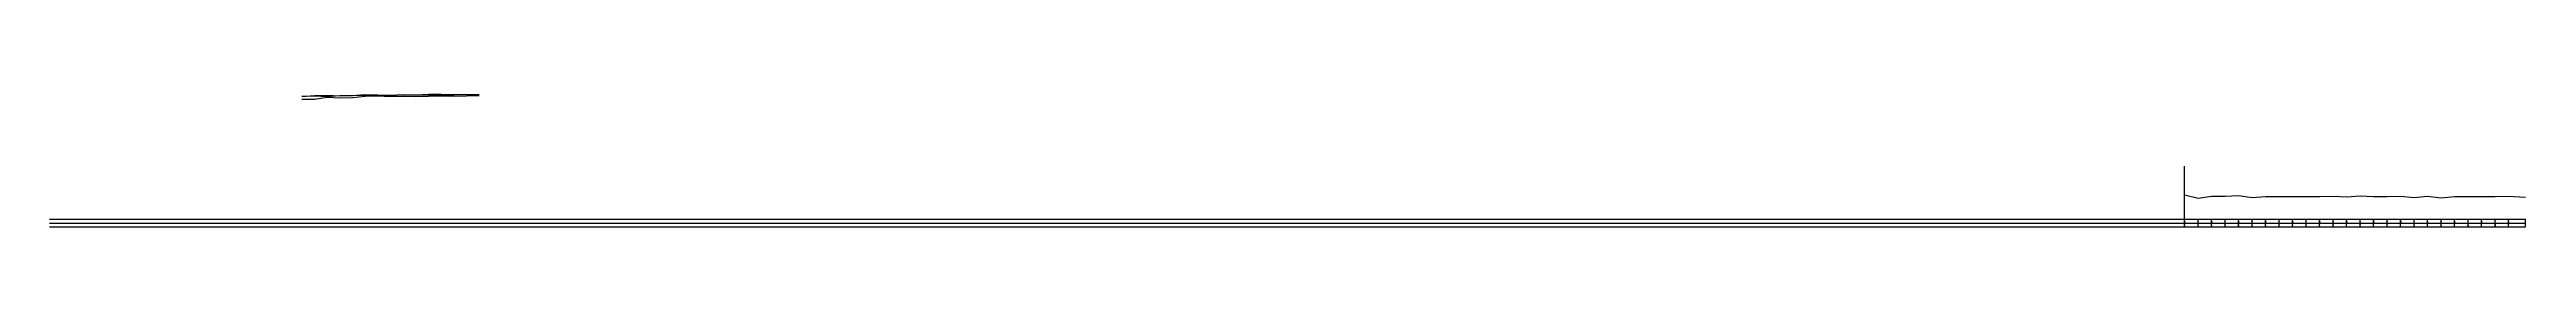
# Model space of a CAD drawing. Header units: metres. Extents: x -148477 to 168932, y -55673 to -2736.
# Drawn here: x -15346 to -13878, y -8492 to -8413 of the extents above; entities that cross this region are included whole.
import ezdxf

# ---------------------------------------------------------------- set-up
doc = ezdxf.new("R2010")
doc.units = ezdxf.units.M
doc.styles.add('liza', font='times.ttf', dxfattribs={"height": 2})

msp = doc.modelspace()

# ---------------------------------------------------------------- linework, layer by layer
at = {"linetype": 'Continuous', "lineweight": -3, "ltscale": 0.5}
for p, q in [((-14080.6083, -8487.323), (-14080.6083, -8455.6852)), ((-14080.6083, -8472.773), (-14072.6083, -8474.673)), ((-14072.6083, -8474.673), (-14064.6083, -8473.633)), ((-14064.6083, -8473.633), (-14056.6083, -8473.533)), ((-14056.6083, -8473.533), (-14048.6083, -8473.073)), ((-14048.6083, -8473.073), (-14040.6083, -8474.273)), ((-14040.6083, -8474.273), (-14032.6083, -8473.783)), ((-14032.6083, -8473.783), (-14024.6083, -8473.753)), ((-14024.6083, -8473.753), (-14016.6083, -8473.693)), ((-14016.6083, -8473.693), (-14008.6083, -8473.813)), ((-14008.6083, -8473.813), (-14000.6083, -8473.693)), ((-14000.6083, -8473.693), (-13992.6083, -8473.643)), ((-13992.6083, -8473.643), (-13984.6083, -8473.933)), ((-13984.6083, -8473.933), (-13976.6083, -8473.453)), ((-13976.6083, -8473.453), (-13968.6083, -8473.773)), ((-13968.6083, -8473.773), (-13960.6083, -8473.843)), ((-13960.6083, -8473.843), (-13952.6083, -8473.473)), ((-13952.6083, -8473.473), (-13944.6083, -8474.403)), ((-13944.6083, -8474.403), (-13936.6083, -8473.613)), ((-13936.6083, -8473.613), (-13928.6083, -8474.483)), ((-13928.6083, -8474.483), (-13920.6083, -8473.813)), ((-13920.6083, -8473.813), (-13912.6083, -8473.803)), ((-13912.6083, -8473.803), (-13904.6083, -8473.813)), ((-13904.6083, -8473.813), (-13896.6083, -8473.733)), ((-13896.6083, -8473.733), (-13888.6083, -8473.593)), ((-13888.6083, -8473.593), (-13878.6083, -8474.103)), ((-15345.6083, -8487.323), (-13878.6083, -8487.323)), ((-15345.6083, -8489.573), (-13878.6083, -8489.573)), ((-15345.6083, -8491.823), (-13878.6083, -8491.823)), ((-14080.6083, -8491.823), (-14080.6083, -8487.323)), ((-14072.6083, -8491.823), (-14072.6083, -8487.323)), ((-14064.6083, -8491.823), (-14064.6083, -8487.323)), ((-14056.6083, -8491.823), (-14056.6083, -8487.323)), ((-14048.6083, -8491.823), (-14048.6083, -8487.323)), ((-14040.6083, -8491.823), (-14040.6083, -8487.323)), ((-14032.6083, -8491.823), (-14032.6083, -8487.323)), ((-14024.6083, -8491.823), (-14024.6083, -8487.323)), ((-14016.6083, -8491.823), (-14016.6083, -8487.323)), ((-14008.6083, -8491.823), (-14008.6083, -8487.323)), ((-14000.6083, -8491.823), (-14000.6083, -8487.323)), ((-13992.6083, -8491.823), (-13992.6083, -8487.323)), ((-13984.6083, -8491.823), (-13984.6083, -8487.323)), ((-13976.6083, -8491.823), (-13976.6083, -8487.323)), ((-13968.6083, -8491.823), (-13968.6083, -8487.323)), ((-13960.6083, -8491.823), (-13960.6083, -8487.323)), ((-13952.6083, -8491.823), (-13952.6083, -8487.323)), ((-13944.6083, -8491.823), (-13944.6083, -8487.323)), ((-13936.6083, -8491.823), (-13936.6083, -8487.323)), ((-13928.6083, -8491.823), (-13928.6083, -8487.323)), ((-13920.6083, -8491.823), (-13920.6083, -8487.323)), ((-13912.6083, -8491.823), (-13912.6083, -8487.323)), ((-13904.6083, -8491.823), (-13904.6083, -8487.323)), ((-13896.6083, -8491.823), (-13896.6083, -8487.323)), ((-13888.6083, -8491.823), (-13888.6083, -8487.323)), ((-13878.6083, -8491.823), (-13878.6083, -8487.323))]:
    msp.add_line(p, q, dxfattribs=at)
at = {"color": 2, "linetype": 'Continuous', "lineweight": -3, "ltscale": 0.5}
msp.add_lwpolyline([(-15196.0297, -8414.1519), (-15188.5297, -8413.9019), (-15181.0297, -8414.2949), (-15173.5297, -8413.7089), (-15166.0297, -8413.4519), (-15158.5297, -8413.7939), (-15151.0297, -8413.8319), (-15143.5297, -8413.6319), (-15136.0297, -8413.3939), (-15128.5297, -8413.3639), (-15121.0297, -8412.9109), (-15113.5297, -8412.9019), (-15106.0297, -8413.2119), (-15098.5297, -8413.0549), (-15091.0297, -8413.0659)], dxfattribs=at)
at = {"color": 6, "linetype": 'Continuous', "lineweight": -3, "ltscale": 0.5}
msp.add_lwpolyline([(-15196.0297, -8414.2719), (-15188.5297, -8413.8079), (-15181.0297, -8413.5619), (-15173.5297, -8413.8989), (-15166.0297, -8413.7209), (-15158.5297, -8413.0839), (-15151.0297, -8413.4119), (-15143.5297, -8413.6299), (-15136.0297, -8413.0739), (-15128.5297, -8413.4039), (-15121.0297, -8413.6019), (-15113.5297, -8413.4719), (-15106.0297, -8413.4279), (-15098.5297, -8413.1649), (-15091.0297, -8413.0459)], dxfattribs=at)
at = {"color": 3, "linetype": 'Continuous', "lineweight": -3, "ltscale": 0.5}
msp.add_lwpolyline([(-15196.0297, -8415.8959), (-15188.5297, -8415.8779), (-15181.0297, -8414.6349), (-15173.5297, -8415.0989), (-15166.0297, -8414.9109), (-15158.5297, -8414.0619), (-15151.0297, -8413.9799), (-15143.5297, -8414.3099), (-15136.0297, -8414.1639), (-15128.5297, -8414.2439), (-15121.0297, -8414.2009), (-15113.5297, -8413.9919), (-15106.0297, -8414.1179), (-15098.5297, -8413.9549), (-15091.0297, -8413.7959)], dxfattribs=at)

# ---------------------------------------------------------------- texts
at = {"linetype": 'Continuous', "lineweight": -3, "ltscale": 0.5, "char_height": 0.5, "width": 2.15, "attachment_point": 1, "rotation": 90, "style": 'liza'}
for s, insert in [('1260.00', (-14080.5083, -8491.723)), ('4.55', (-14080.5083, -8489.473)), ('1268.00', (-14072.5083, -8491.723)), ('2.65', (-14072.5083, -8489.473)), ('1276.00', (-14064.5083, -8491.723)), ('3.69', (-14064.5083, -8489.473)), ('1284.00', (-14056.5083, -8491.723)), ('3.79', (-14056.5083, -8489.473)), ('1292.00', (-14048.5083, -8491.723)), ('4.25', (-14048.5083, -8489.473)), ('3.05', (-14040.5083, -8489.473)), ('1300.00', (-14040.5083, -8491.723)), ('1308.00', (-14032.5083, -8491.723)), ('3.54', (-14032.5083, -8489.473)), ('1316.00', (-14024.5083, -8491.723)), ('3.57', (-14024.5083, -8489.473)), ('1324.00', (-14016.5083, -8491.723)), ('3.63', (-14016.5083, -8489.473)), ('1332.00', (-14008.5083, -8491.723)), ('3.51', (-14008.5083, -8489.473)), ('1340.00', (-14000.5083, -8491.723)), ('3.63', (-14000.5083, -8489.473)), ('3.68', (-13992.5083, -8489.473)), ('1348.00', (-13992.5083, -8491.723)), ('1356.00', (-13984.5083, -8491.723)), ('3.39', (-13984.5083, -8489.473)), ('3.87', (-13976.5083, -8489.473)), ('1364.00', (-13976.5083, -8491.723)), ('1372.00', (-13968.5083, -8491.723)), ('3.55', (-13968.5083, -8489.473)), ('3.48', (-13960.5083, -8489.473)), ('1380.00', (-13960.5083, -8491.723)), ('3.85', (-13952.5083, -8489.473)), ('1388.00', (-13952.5083, -8491.723)), ('1396.00', (-13944.5083, -8491.723)), ('2.92', (-13944.5083, -8489.473)), ('1404.00', (-13936.5083, -8491.723)), ('3.71', (-13936.5083, -8489.473)), ('2.84', (-13928.5083, -8489.473)), ('1412.00', (-13928.5083, -8491.723)), ('1420.00', (-13920.5083, -8491.723)), ('3.51', (-13920.5083, -8489.473)), ('1428.00', (-13912.5083, -8491.723)), ('3.52', (-13912.5083, -8489.473)), ('1436.00', (-13904.5083, -8491.723)), ('3.51', (-13904.5083, -8489.473)), ('1444.00', (-13896.5083, -8491.723)), ('3.59', (-13896.5083, -8489.473)), ('1452.00', (-13888.5083, -8491.723)), ('3.73', (-13888.5083, -8489.473)), ('1462.00', (-13878.5083, -8491.723)), ('3.22', (-13878.5083, -8489.473))]:
    msp.add_mtext(s, dxfattribs=dict(at, insert=insert))

doc.saveas('drawing.dxf')
